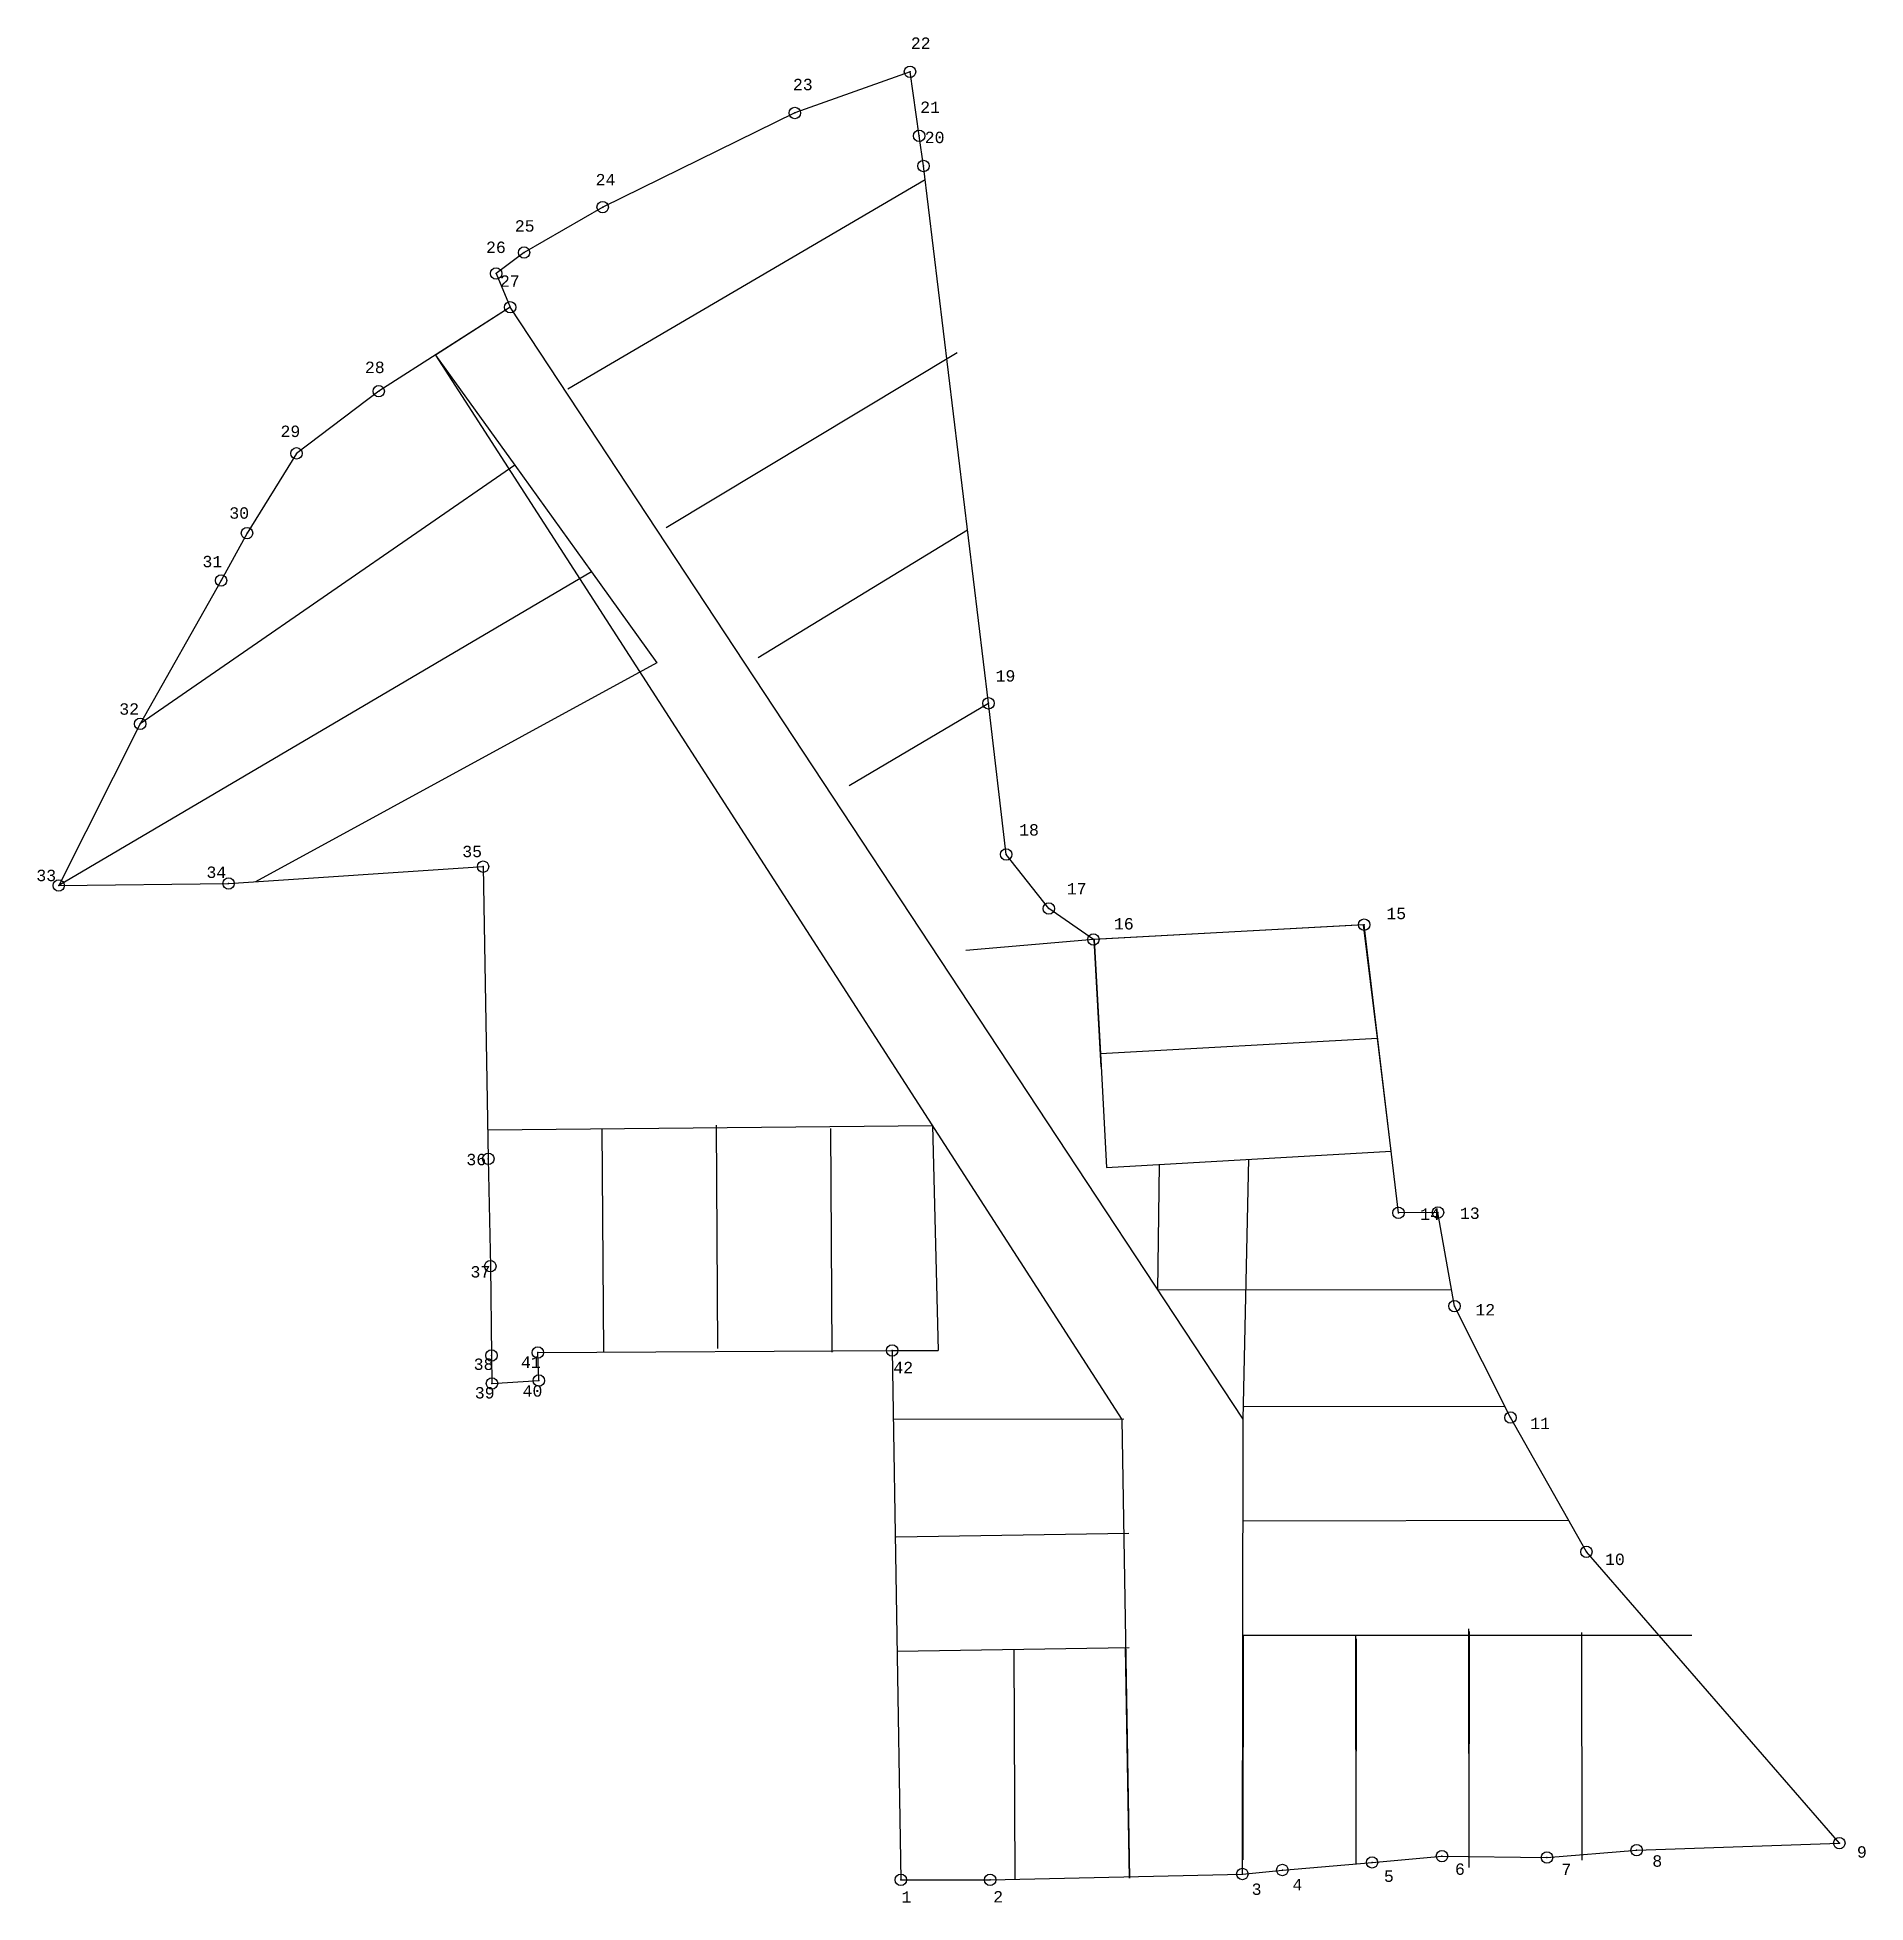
# Model space of a CAD drawing. Header units: millimetres. Extents: x 613752 to 614181, y 1320646 to 1320810.
# Drawn here: x 613751.5 to 613911.6, y 1320646.3 to 1320809.6 of the extents above; entities that cross this region are included whole.
import ezdxf

# ---------------------------------------------------------------- set-up
doc = ezdxf.new("R2010")
doc.units = ezdxf.units.MM
doc.header["$PDMODE"] = 32
doc.header["$PDSIZE"] = 1
for name, color, linetype in [('CVL_CUADCON_TIT', 1, 'Continuous'), ('CVL_PUNTO', 2, 'Continuous'), ('CVL_PUNTO_NUM', 2, 'Continuous')]:
    doc.layers.add(name, color=color, linetype=linetype)
doc.styles.add('MONOTXT4', font='monotxt4.shx')

msp = doc.modelspace()

# ---------------------------------------------------------------- texts
at = {"layer": 'CVL_PUNTO_NUM', "color": 2, "style": 'MONOTXT4'}
for s, p in [('22', (613827.99, 1320808.54)), ('23', (613817.67, 1320804.92)), ('21', (613828.81, 1320802.93)), ('20', (613829.21, 1320800.29)), ('24', (613800.4, 1320796.59)), ('25', (613793.33, 1320792.54)), ('26', (613790.81, 1320790.67)), ('27', (613792.03, 1320787.71)), ('28', (613780.21, 1320780.16)), ('29', (613772.82, 1320774.56)), ('30', (613768.34, 1320767.41)), ('31', (613765.99, 1320763.16)), ('19', (613835.41, 1320753.15)), ('32', (613758.71, 1320750.25)), ('18', (613837.47, 1320739.67)), ('35', (613788.73, 1320737.78)), ('34', (613766.34, 1320735.96)), ('33', (613751.45, 1320735.68)), ('17', (613841.64, 1320734.52)), ('16', (613845.77, 1320731.45)), ('15', (613869.61, 1320732.35)), ('36', (613789.09, 1320710.81)), ('14', (613872.57, 1320706.03)), ('13', (613876.05, 1320706.11)), ('37', (613789.45, 1320700.98)), ('12', (613877.4, 1320697.66)), ('38', (613789.73, 1320692.89)), ('41', (613793.87, 1320693.07)), ('42', (613826.46, 1320692.6)), ('39', (613789.83, 1320690.39)), ('40', (613794.01, 1320690.55)), ('11', (613882.2, 1320687.71)), ('10', (613888.75, 1320675.81)), ('8', (613892.89, 1320649.4)), ('9', (613910.8, 1320650.19)), ('5', (613869.4, 1320648.07)), ('6', (613875.62, 1320648.69)), ('7', (613884.94, 1320648.67)), ('1', (613827.18, 1320646.25)), ('2', (613835.2, 1320646.27)), ('3', (613857.82, 1320646.93)), ('4', (613861.39, 1320647.32))]:
    msp.add_text(s, height=1, dxfattribs=at).set_placement(p)

# ---------------------------------------------------------------- linework, layer by layer
at = {"layer": 'CVL_CUADCON_TIT', "color": 7}
for points in [[(613827.12, 1320648.25), (613834.93, 1320648.25), (613857.01, 1320648.76), (613860.51, 1320649.11), (613868.36, 1320649.78), (613874.48, 1320650.33), (613883.67, 1320650.21), (613891.52, 1320650.85), (613909.26, 1320651.47), (613887.12, 1320676.97), (613880.48, 1320688.72), (613875.58, 1320698.48), (613874.13, 1320706.68), (613870.67, 1320706.64), (613867.67, 1320731.87), (613843.97, 1320730.57), (613840.07, 1320733.28), (613836.34, 1320738.02), (613834.79, 1320751.25), (613829.1, 1320798.29), (613828.72, 1320800.93), (613827.92, 1320806.54), (613817.84, 1320802.93), (613801.02, 1320794.69), (613794.14, 1320790.71), (613791.69, 1320788.88), (613792.92, 1320785.92), (613781.42, 1320778.57), (613774.22, 1320773.13), (613769.89, 1320766.15), (613767.62, 1320762), (613760.54, 1320749.45), (613753.41, 1320735.3), (613768.28, 1320735.48), (613790.55, 1320736.95), (613791.01, 1320711.37), (613791.19, 1320701.97), (613791.29, 1320694.15), (613791.33, 1320691.71), (613795.43, 1320691.96), (613795.35, 1320694.41), (613826.36, 1320694.6), (613827.12, 1320648.25)], [(613844.03, 1320730.57), (613844.58, 1320720.59), (613868.85, 1320721.94), (613867.61, 1320731.87), (613844.03, 1320730.57)], [(613844.59, 1320720.59), (613845.13, 1320710.6), (613870.03, 1320712.05), (613868.85, 1320721.94)], [(613790.96, 1320713.92), (613829.88, 1320714.29), (613830.38, 1320694.6)], [(613800.96, 1320714.02), (613801.08, 1320694.45)], [(613810.96, 1320714.33), (613811.08, 1320694.76)], [(613820.96, 1320714.02), (613821.08, 1320694.45)], [(613875.33, 1320699.9), (613849.62, 1320699.87), (613849.76, 1320710.87)], [(613857.07, 1320688.57), (613857.58, 1320711.33)], [(613826.36, 1320694.6), (613830.38, 1320694.6)]]:
    msp.add_lwpolyline(points, dxfattribs=at)
at = {"layer": 'CVL_CUADCON_TIT', "color": 3}
for points in [[(613797.98, 1320778.78), (613829.24, 1320797.1)], [(613857.01, 1320648.76), (613857.07, 1320688.57), (613792.92, 1320785.92), (613786.39, 1320781.74), (613846.46, 1320688.56), (613847.12, 1320648.41)], [(613786.39, 1320781.74), (613793.32, 1320772.1), (613760.54, 1320749.45)], [(613806.58, 1320766.63), (613832.05, 1320781.97)], [(613793.32, 1320772.1), (613800.04, 1320762.76), (613753.41, 1320735.3)], [(613814.63, 1320755.26), (613832.95, 1320766.45)], [(613800.04, 1320762.76), (613805.77, 1320754.78), (613770.62, 1320735.63)], [(613822.58, 1320744.04), (613834.79, 1320751.25)], [(613843.97, 1320730.57), (613832.8, 1320729.6)], [(613847.08, 1320678.57), (613826.72, 1320678.25)], [(613847.09, 1320668.57), (613826.79, 1320668.24)], [(613837.12, 1320648.25), (613837.03, 1320668.41)], [(613847.12, 1320648.41), (613846.79, 1320668.57)]]:
    msp.add_lwpolyline(points, dxfattribs=at)
at = {"layer": 'CVL_CUADCON_TIT', "color": 1}
for points in [[(613844.64, 1320719.44), (613844.03, 1320730.57)], [(613857.18, 1320689.68), (613879.98, 1320689.72)], [(613846.63, 1320688.57), (613826.46, 1320688.55)], [(613857.12, 1320679.68), (613885.56, 1320679.73)], [(613876.86, 1320650.3), (613876.84, 1320670.24)], [(613876.86, 1320650.3), (613876.89, 1320669.99)], [(613886.75, 1320649.97), (613886.73, 1320669.9)], [(613857.08, 1320649.99), (613857.12, 1320669.68)], [(613857.12, 1320669.68), (613896.35, 1320669.68)], [(613866.97, 1320649.66), (613866.95, 1320669.6)], [(613866.97, 1320649.66), (613867.01, 1320669.35)], [(613876.86, 1320649.33), (613876.84, 1320669.26)]]:
    msp.add_lwpolyline(points, dxfattribs=at)
at = {"layer": 'CVL_PUNTO', "color": 2}
for p in [(613827.92, 1320806.54), (613817.84, 1320802.93), (613828.72, 1320800.93), (613829.1, 1320798.29), (613801.02, 1320794.69), (613794.14, 1320790.71), (613791.69, 1320788.88), (613792.92, 1320785.92), (613781.42, 1320778.57), (613774.22, 1320773.13), (613769.89, 1320766.15), (613767.62, 1320762), (613834.79, 1320751.25), (613760.54, 1320749.45), (613836.34, 1320738.02), (613790.55, 1320736.95), (613753.41, 1320735.3), (613768.28, 1320735.48), (613840.07, 1320733.28), (613867.67, 1320731.87), (613843.97, 1320730.57), (613791.01, 1320711.37), (613870.67, 1320706.64), (613874.13, 1320706.68), (613791.19, 1320701.97), (613875.58, 1320698.48), (613791.29, 1320694.15), (613795.35, 1320694.41), (613826.36, 1320694.6), (613791.33, 1320691.71), (613795.43, 1320691.96), (613880.48, 1320688.72), (613887.12, 1320676.97), (613909.26, 1320651.47), (613868.36, 1320649.78), (613874.48, 1320650.33), (613883.67, 1320650.21), (613891.52, 1320650.85), (613827.12, 1320648.25), (613834.93, 1320648.25), (613857.01, 1320648.76), (613860.51, 1320649.11)]:
    msp.add_point(p, dxfattribs=at)

msp.set_redraw_order([(e.dxf.handle, doc.entitydb.next_handle()) for e in msp.query("TEXT MTEXT ATTDEF DIMENSION ARC_DIMENSION")])  # texts and dimensions are drawn at this point

doc.saveas('drawing.dxf')
